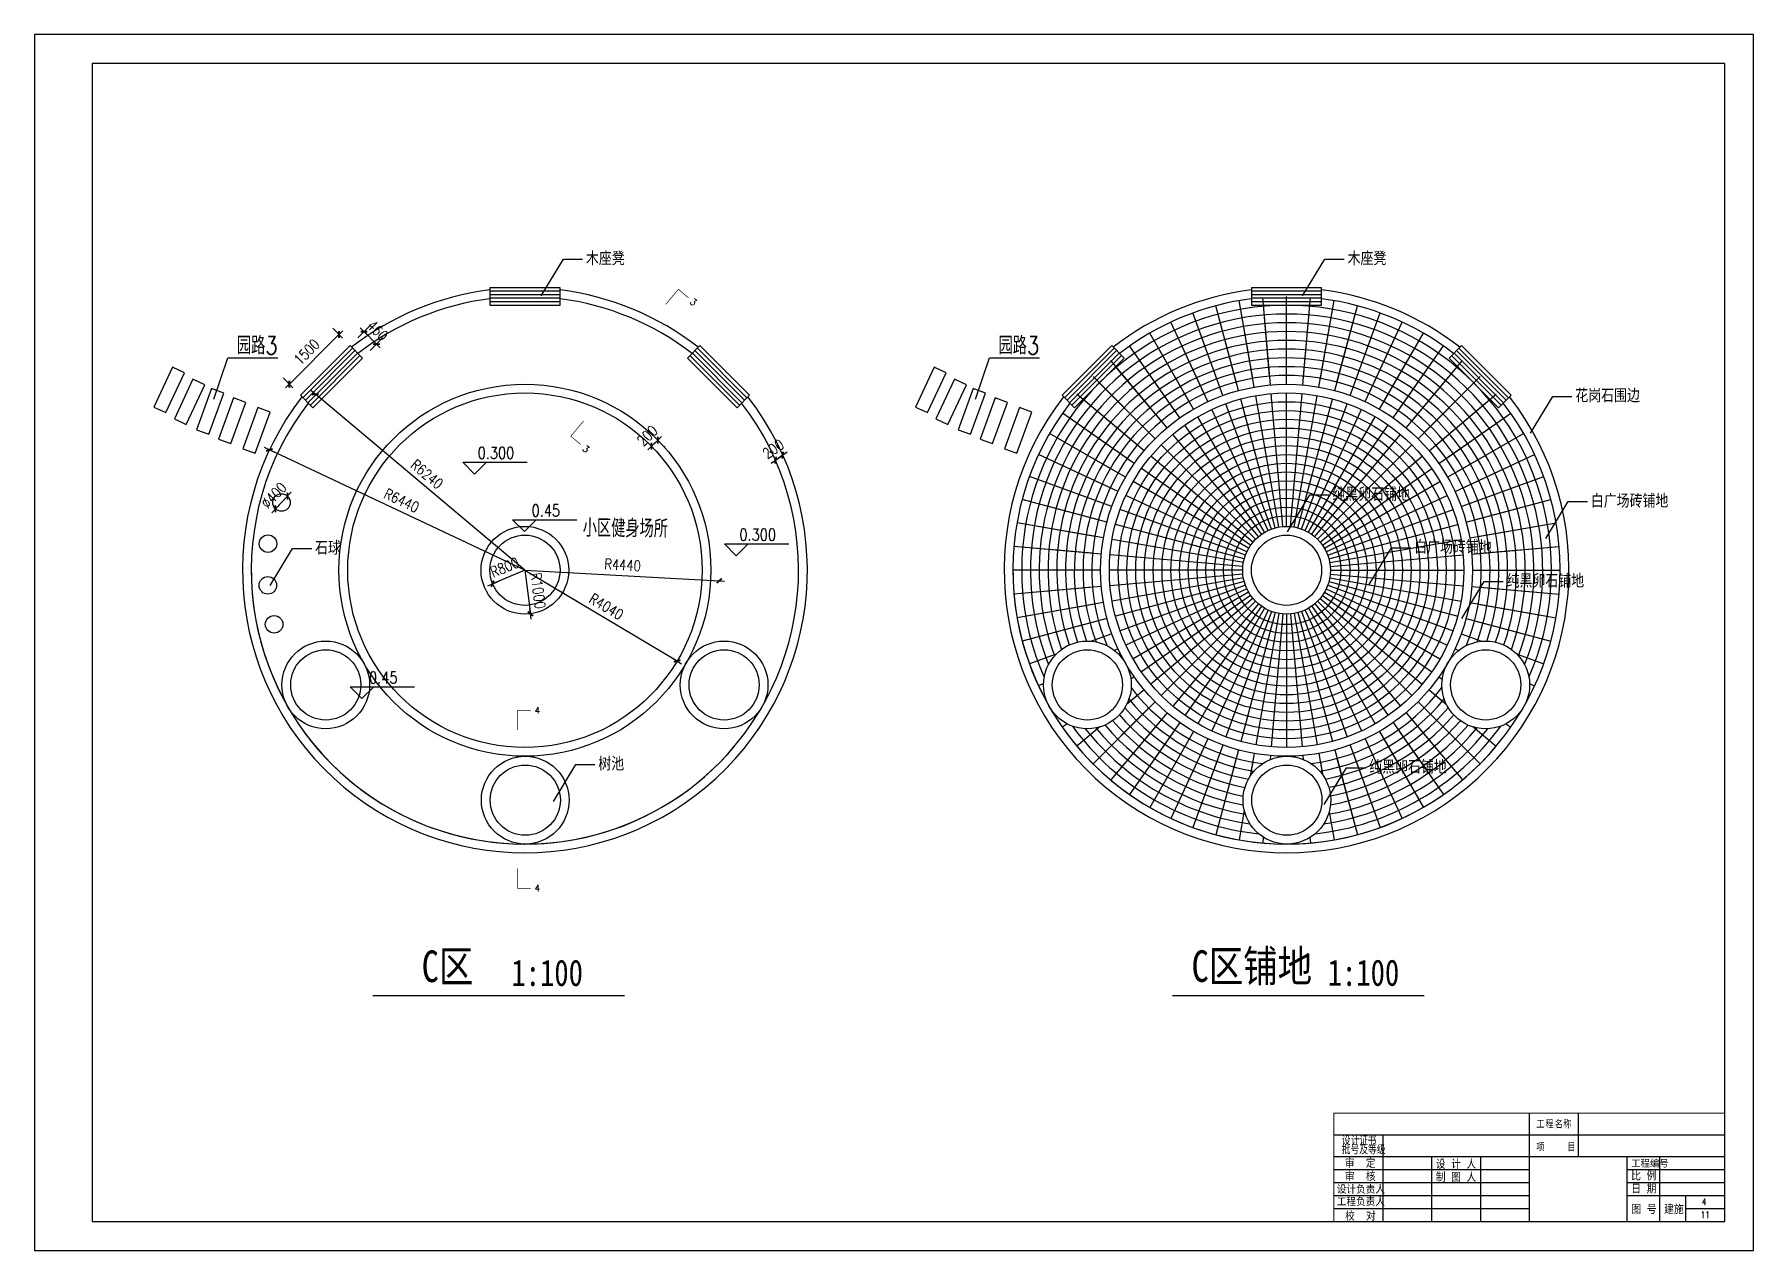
# Model space of a CAD drawing. Extents: x 1035948 to 1665131, y -158296 to 142149.
# Drawn here: x 1119785 to 1158989, y -30294 to -2574 of the extents above; entities that cross this region are included whole.
import ezdxf
from ezdxf.enums import TextEntityAlignment as Align

# ---------------------------------------------------------------- set-up
doc = ezdxf.new("R2010")
doc.units = 0
doc.header["$LTSCALE"] = 200
doc.header["$MEASUREMENT"] = 0
doc.layers.get('0').update_dxf_attribs({"linetype": 'CONTINUOUS'})
doc.layers.get('DEFPOINTS').update_dxf_attribs({"linetype": 'CONTINUOUS'})
for name, color, linetype in [('ELEV', 7, 'CONTINUOUS'), ('LAYER5', 5, 'CONTINUOUS'), ('PUB_DIM', 3, 'CONTINUOUS'), ('PUB_TEXT', 7, 'CONTINUOUS'), ('WLL1', 7, 'CONTINUOUS')]:
    doc.layers.add(name, color=color, linetype=linetype)
doc.styles.add('_HZTXT', font='txt.shx', dxfattribs={"width": 0.8, "bigfont": 'hztxt.shx'})
doc.styles.add('COMP', font='complex', dxfattribs={"bigfont": 'hztxt'})
doc.styles.add('DIM_FONT', font='SIMPLEX.shx', dxfattribs={"width": 0.8})
doc.styles.add('HZ', font='simplex.shx', dxfattribs={"bigfont": 'hztxt.shx'})
doc.styles.add('仿宋', font='simfang0.ttf')
doc.dimstyles.new('DIMN80', dxfattribs={"dimscale": 0.8, "dimtxt": 300, "dimasz": 1, "dimexe": 250, "dimexo": 300, "dimgap": 150, "dimtad": 1, "dimdec": 0, "dimzin": 0, "dimdsep": 46, "dimtxsty": 'DIM_FONT', "dimblk": '_DIMX', "dimcen": 0.09, "dimclrt": 7, "dimadec": 0, "dimazin": 0, "dimtfac": 1, "dimtdec": 0, "dimtix": 1, "dimtmove": 2, "dimatfit": 3, "dimldrblk": '_DIMX', "dimfxl": 0, "dimtolj": 1, "dimtzin": 0, "dimarcsym": 0})
doc.dimstyles.new('GJ30', dxfattribs={"dimscale": 30, "dimtxt": 3, "dimasz": 1, "dimexe": 2.5, "dimexo": 5, "dimgap": 1, "dimtad": 1, "dimdec": 0, "dimdsep": 46, "dimtxsty": 'DIM_FONT', "dimblk": '_DIMX', "dimblk1": 'ARCHTICK', "dimblk2": 'ARCHTICK', "dimsah": 1, "dimcen": 3, "dimdle": 2, "dimclrt": 7, "dimadec": 0, "dimazin": 0, "dimtfac": 1, "dimtdec": 0, "dimtix": 1, "dimtmove": 2, "dimatfit": 3, "dimldrblk": 'ARCHTICK', "dimfxl": 0, "dimtolj": 1, "dimtzin": 0, "dimarcsym": 0})

msp = doc.modelspace()

# ---------------------------------------------------------------- texts
at = {"width": 0.8}
for s, height, style, p in [('工', 169.32966, '_HZTXT', (1154035.5247, -27506.44461)), ('程', 169.32966, '_HZTXT', (1154242.75373, -27506.44461)), ('名', 169.32966, '_HZTXT', (1154454.76838, -27506.44461)), ('称', 169.32966, '_HZTXT', (1154647.64462, -27506.44461)), ('设', 185.45629, '_HZTXT', (1149595.23911, -27887.25206)), ('计', 185.45629, '_HZTXT', (1149805.8963, -27887.25206)), ('证', 185.45629, '_HZTXT', (1149995.7893, -27887.25206)), ('书', 185.45629, '_HZTXT', (1150185.6823, -27887.25206)), ('批号及等级', 185.456295, '_HZTXT', (1149595.23931, -28094.75201)), ('项    目', 169.329657, '_HZTXT', (1154035.5247, -28027.59458)), ('4', 148.5, 'HZ', (1157809.12921, -29257.93093)), ('11', 148.5, 'HZ', (1157784.70046, -29554.93093))]:
    msp.add_text(s, height=height, dxfattribs=dict(at, style=style)).set_placement(p)
at = {"style": 'HZ'}
for s, height, p in [('审  定', 185.456295, (1149667.91331, -28406.00203)), ('设 计 人', 185.456295, (1151741.09156, -28427.45741)), ('工程编号', 158.4, (1156196.70382, -28398.47974)), ('审  核', 185.456295, (1149669.0287, -28708.44822)), ('制 图 人', 185.456295, (1151741.09156, -28724.45741)), ('比 例', 185.456295, (1156196.70382, -28693.52202)), ('设计负责人', 169.329657, (1149482.61104, -28993.45885)), ('日 期', 185.456295, (1156196.70382, -28990.52202)), ('工程负责人', 169.329657, (1149482.61104, -29275.67494)), ('图 号', 185.456295, (1156204.62763, -29456.26712)), ('建施', 185.456295, (1156947.60225, -29456.26712)), ('校  对', 185.456295, (1149673.08648, -29610.06509))]:
    msp.add_text(s, height=height, dxfattribs=at).set_placement(p)
at = {"layer": 'PUB_DIM', "style": 'DIM_FONT', "width": 0.8}
for s, p in [('0.300', (1130310.15438, -12114.13459)), ('0.45', (1131447.40001, -13424.48181)), ('0.300', (1136278.95078, -13976.7372)), ('0.45', (1127741.27643, -17234.19937))]:
    msp.add_text(s, height=270, dxfattribs=at).set_placement(p, align=Align.MIDDLE)
at = {"layer": 'PUB_DIM', "style": 'COMP'}
for p in [(1134814.78423, -8673.49148), (1132362.17936, -12021.22673)]:
    msp.add_attdef('3', text='', height=150, rotation=320, dxfattribs=at).set_placement(p, align=Align.MIDDLE)
for p in [(1131254.60832, -17979.61478), (1131254.60832, -22034.62769)]:
    msp.add_attdef('4', text='', height=150, dxfattribs=at).set_placement(p, align=Align.MIDDLE)
at = {"layer": 'PUB_TEXT', "color": 3, "style": '仿宋', "width": 0.8}
for s, p in [('木座凳', (1132362.56981, -7805.62744)), ('木座凳', (1149730.4375, -7805.62744)), ('花岗石围边', (1154923.58599, -10932.64102)), ('纯黑卵石铺地', (1149382.4787, -13180.2457)), ('白广场砖铺地', (1155276.26317, -13331.84678)), ('石球', (1126184.75217, -14402.98477)), ('白广场砖铺地', (1151247.98476, -14382.51782)), ('纯黑卵石铺地', (1153356.96601, -15155.35998)), ('树池', (1132644.57915, -19324.9369)), ('纯黑卵石铺地', (1150223.37073, -19396.24441))]:
    msp.add_text(s, height=270, dxfattribs=at).set_placement(p)
at = {"layer": 'PUB_TEXT', "width": 0.8}
for s, height, style, p in [('园路3', 405, '_HZTXT', (1124403.41335, -9868.03738, -22546.75648)), ('园路3', 405, '_HZTXT', (1141771.28104, -9868.03738, -22546.75648)), ('C区', 720, '仿宋', (1128615.64691, -24173.32937)), ('C区铺地', 720, '仿宋', (1146172.20399, -24169.76836)), ('1:100', 600, '仿宋', (1130661.52529, -24262.71418)), ('1:100', 600, '仿宋', (1149275.66123, -24259.15587))]:
    msp.add_text(s, height=height, dxfattribs=dict(at, style=style)).set_placement(p)
at = {"layer": 'PUB_TEXT', "style": '_HZTXT', "width": 0.8}
msp.add_text('小区健身场所', height=405, rotation=359.3883509, dxfattribs=at).set_placement((1132287.14034, -14022.50737, -22546.75648))

# ---------------------------------------------------------------- blocks, each defined once
blk = doc.blocks.new('_DIMX')
blk.add_line((-150, 0), (150, 0))
at = {"const_width": 50}
blk.add_lwpolyline([(-70, -70), (70, 70)], dxfattribs=at)
blk = doc.blocks.new('*D248')
at = {"color": 0, "linetype": 'ByBlock'}
for p, q in [((1294710, 27054), (1294710, 27053)), ((1294711, 27055), (1294985, 27346)), ((1294985, 27347), (1294986, 27347))]:
    blk.add_line(p, q, dxfattribs=at)
at = {"layer": 'DEFPOINTS', "color": 0, "linetype": 'ByBlock'}
for p in [(1294711, 27055), (1294985, 27346)]:
    blk.add_point(p, dxfattribs=at)
at = {"color": 0, "linetype": 'ByBlock', "xscale": 0.8, "yscale": 0.8, "zscale": 0.8}
for p, rotation in [((1294985, 27346), 226.7378647806771), ((1294711, 27055), 46.7378647806771)]:
    blk.add_blockref('_DIMX', p, dxfattribs=dict(at, rotation=rotation))
at = {"color": 7, "linetype": 'ByBlock', "insert": (1294673, 27365), "char_height": 240, "attachment_point": 5, "rotation": 46.7379, "style": 'DIM_FONT'}
blk.add_mtext('\\A1;∅400', dxfattribs=at)
blk = doc.blocks.new('*D247')
at = {"color": 0, "linetype": 'ByBlock'}
for p, q in [((1300369, 25342), (1300495, 24350)), ((1300495, 24350), (1300495, 24349))]:
    blk.add_line(p, q, dxfattribs=at)
at = {"layer": 'DEFPOINTS', "color": 0, "linetype": 'ByBlock'}
for p in [(1300369, 25342), (1300495, 24350)]:
    blk.add_point(p, dxfattribs=at)
at = {"color": 0, "linetype": 'ByBlock', "xscale": 0.8, "yscale": 0.8, "zscale": 0.8, "rotation": 97.24549273529738}
blk.add_blockref('_DIMX', (1300495, 24350), dxfattribs=at)
at = {"color": 7, "linetype": 'ByBlock', "insert": (1300670, 24877), "char_height": 240, "attachment_point": 5, "rotation": 277.2455, "style": 'DIM_FONT'}
blk.add_mtext('\\A1;R1000', dxfattribs=at)
blk = doc.blocks.new('*D246')
at = {"color": 0, "linetype": 'ByBlock'}
for p, q in [((1300369, 25342), (1299630, 25036)), ((1299629, 25036), (1299628, 25035))]:
    blk.add_line(p, q, dxfattribs=at)
at = {"layer": 'DEFPOINTS', "color": 0, "linetype": 'ByBlock'}
for p in [(1300369, 25342), (1299630, 25036)]:
    blk.add_point(p, dxfattribs=at)
at = {"color": 0, "linetype": 'ByBlock', "xscale": 0.8, "yscale": 0.8, "zscale": 0.8, "rotation": 22.50887466713739}
blk.add_blockref('_DIMX', (1299630, 25036), dxfattribs=at)
at = {"color": 7, "linetype": 'ByBlock', "insert": (1299907, 25411), "char_height": 240, "attachment_point": 5, "rotation": 22.5089, "style": 'DIM_FONT'}
blk.add_mtext('\\A1;R800', dxfattribs=at)
blk = doc.blocks.new('*D245')
at = {"color": 0, "linetype": 'ByBlock'}
blk.add_line((1299164, 24140), (1302634, 22072), dxfattribs=at)
at = {"layer": 'DEFPOINTS', "color": 0, "linetype": 'ByBlock'}
for p in [(1299164, 24140), (1302634, 22071)]:
    blk.add_point(p, dxfattribs=at)
at = {"color": 0, "linetype": 'ByBlock', "xscale": 0.8, "yscale": 0.8, "zscale": 0.8, "rotation": 329.2015037635322}
blk.add_blockref('_DIMX', (1302634, 22071), dxfattribs=at)
at = {"color": 7, "linetype": 'ByBlock', "insert": (1301022, 23312), "char_height": 240, "attachment_point": 5, "rotation": 329.2015, "style": 'DIM_FONT'}
blk.add_mtext('\\A1;R4040', dxfattribs=at)
blk = doc.blocks.new('*D244')
at = {"color": 0, "linetype": 'ByBlock'}
blk.add_line((1299164, 24140), (1303597, 23901), dxfattribs=at)
at = {"layer": 'DEFPOINTS', "color": 0, "linetype": 'ByBlock'}
for p in [(1299164, 24140), (1303598, 23901)]:
    blk.add_point(p, dxfattribs=at)
at = {"color": 0, "linetype": 'ByBlock', "xscale": 0.8, "yscale": 0.8, "zscale": 0.8, "rotation": 356.9220766153463}
blk.add_blockref('_DIMX', (1303598, 23901), dxfattribs=at)
at = {"color": 7, "linetype": 'ByBlock', "insert": (1301393, 24260), "char_height": 240, "attachment_point": 5, "rotation": 356.9221, "style": 'DIM_FONT'}
blk.add_mtext('\\A1;R4440', dxfattribs=at)
blk = doc.blocks.new('*D243')
at = {"color": 0, "linetype": 'ByBlock'}
for p, q in [((1302052, 26965), (1302195, 27105)), ((1302195, 27106), (1302196, 27106)), ((1302051, 26965), (1302051, 26964)), ((1302220, 26794), (1302192, 26822)), ((1302363, 26934), (1302335, 26962))]:
    blk.add_line(p, q, dxfattribs=at)
at = {"layer": 'DEFPOINTS', "color": 0, "linetype": 'ByBlock'}
for p in [(1302195, 27105), (1302195, 27105), (1302052, 26965)]:
    blk.add_point(p, dxfattribs=at)
at = {"color": 0, "linetype": 'ByBlock', "xscale": 0.8, "yscale": 0.8, "zscale": 0.8}
for p, rotation in [((1302052, 26965), 44.37815206013369), ((1302195, 27105), 224.3781520601337)]:
    blk.add_blockref('_DIMX', p, dxfattribs=dict(at, rotation=rotation))
at = {"color": 7, "linetype": 'ByBlock', "insert": (1301955, 27207), "char_height": 240, "attachment_point": 5, "rotation": 44.3782, "style": 'DIM_FONT'}
blk.add_mtext('\\A1;200', dxfattribs=at)
blk = doc.blocks.new('*D241')
at = {"color": 0, "linetype": 'ByBlock'}
for p, q in [((1293900, 29664), (1295030, 30795)), ((1295113, 30712), (1294889, 30937)), ((1293982, 29581), (1293758, 29805))]:
    blk.add_line(p, q, dxfattribs=at)
at = {"layer": 'DEFPOINTS', "color": 0, "linetype": 'ByBlock'}
for p in [(1295031, 30795), (1295283, 30543), (1294152, 29411)]:
    blk.add_point(p, dxfattribs=at)
at = {"color": 0, "linetype": 'ByBlock', "xscale": 0.8, "yscale": 0.8, "zscale": 0.8}
for p, rotation in [((1295031, 30795), 44.99999999998231), ((1293899, 29664), 224.9999999999824)]:
    blk.add_blockref('_DIMX', p, dxfattribs=dict(at, rotation=rotation))
at = {"color": 7, "linetype": 'ByBlock', "insert": (1294295, 30399), "char_height": 240, "attachment_point": 5, "rotation": 45, "style": 'DIM_FONT'}
blk.add_mtext('\\A1;1500', dxfattribs=at)
blk = doc.blocks.new('*D242')
at = {"color": 0, "linetype": 'ByBlock'}
for p, q in [((1295459, 30718), (1295743, 31002)), ((1295601, 30862), (1295601, 30862)), ((1295602, 30861), (1295885, 30578)), ((1295742, 30435), (1296026, 30720)), ((1295885, 30578), (1295886, 30577))]:
    blk.add_line(p, q, dxfattribs=at)
at = {"layer": 'DEFPOINTS', "color": 0, "linetype": 'ByBlock'}
for p in [(1295289, 30548), (1295572, 30266), (1295885, 30578)]:
    blk.add_point(p, dxfattribs=at)
at = {"color": 0, "linetype": 'ByBlock', "xscale": 0.8, "yscale": 0.8, "zscale": 0.8}
for p, rotation in [((1295602, 30861), 314.9999999999882), ((1295885, 30578), 134.9999999999882)]:
    blk.add_blockref('_DIMX', p, dxfattribs=dict(at, rotation=rotation))
at = {"color": 7, "linetype": 'ByBlock', "insert": (1295913, 30889), "char_height": 240, "attachment_point": 5, "rotation": 315, "style": 'DIM_FONT'}
blk.add_mtext('\\A1;460', dxfattribs=at)
blk = doc.blocks.new('*D59')
at = {"color": 0, "linetype": 'ByBlock'}
blk.add_line((1095184, 15485), (1089358, 18228), dxfattribs=at)
at = {"layer": 'DEFPOINTS', "color": 0, "linetype": 'ByBlock'}
for p in [(1089357, 18228), (1095184, 15485)]:
    blk.add_point(p, dxfattribs=at)
at = {"color": 0, "linetype": 'ByBlock', "xscale": 0.8, "yscale": 0.8, "zscale": 0.8, "rotation": 154.7917810637786}
blk.add_blockref('_DIMX', (1089357, 18228), dxfattribs=at)
at = {"color": 7, "linetype": 'ByBlock', "insert": (1092373, 17074), "char_height": 240, "attachment_point": 5, "rotation": 334.7918, "style": 'DIM_FONT'}
blk.add_mtext('\\A1;R6440', dxfattribs=at)
blk = doc.blocks.new('*D58')
at = {"color": 0, "linetype": 'ByBlock'}
blk.add_line((1095184, 15485), (1090406, 19497), dxfattribs=at)
at = {"layer": 'DEFPOINTS', "color": 0, "linetype": 'ByBlock'}
for p in [(1090405, 19498), (1095184, 15485)]:
    blk.add_point(p, dxfattribs=at)
at = {"color": 0, "linetype": 'ByBlock', "xscale": 0.8, "yscale": 0.8, "zscale": 0.8, "rotation": 139.9779968783339}
blk.add_blockref('_DIMX', (1090405, 19498), dxfattribs=at)
at = {"color": 7, "linetype": 'ByBlock', "insert": (1092949, 17675), "char_height": 240, "attachment_point": 5, "rotation": 319.978, "style": 'DIM_FONT'}
blk.add_mtext('\\A1;R6240', dxfattribs=at)
blk = doc.blocks.new('*D60')
at = {"color": 0, "linetype": 'ByBlock'}
for p, q in [((1100175, 19239), (1100198, 19206)), ((1100339, 19353), (1100362, 19320)), ((1100311, 19041), (1100310, 19040)), ((1100312, 19041), (1100476, 19155)), ((1100477, 19156), (1100477, 19156))]:
    blk.add_line(p, q, dxfattribs=at)
at = {"layer": 'DEFPOINTS', "color": 0, "linetype": 'ByBlock'}
for p in [(1100312, 19041), (1100476, 19155), (1100476, 19155)]:
    blk.add_point(p, dxfattribs=at)
at = {"color": 0, "linetype": 'ByBlock', "xscale": 0.8, "yscale": 0.8, "zscale": 0.8}
for p, rotation in [((1100476, 19155), 214.7434706843681), ((1100312, 19041), 34.74347068436807)]:
    blk.add_blockref('_DIMX', p, dxfattribs=dict(at, rotation=rotation))
at = {"color": 7, "linetype": 'ByBlock', "insert": (1100257, 19296), "char_height": 240, "attachment_point": 5, "rotation": 34.7435, "style": 'DIM_FONT'}
blk.add_mtext('\\A1;200', dxfattribs=at)

# ---------------------------------------------------------------- dimensions: what is measured, and where the dimension line sits
at = {"layer": 'PUB_DIM'}
for center, mpoint, picture, middle, set_off in [((1130970.67823, -14787.27031), (1126192.10159, -10774.44022), '*D58', (1128736.03585, -12597.32109), (35786.61033, -30272.41179)), ((1130970.67823, -14787.27031), (1125143.98541, -12044.41582), '*D59', (1128159.91191, -13198.86959), (35786.61033, -30272.41179)), ((1130970.67823, -14787.27031), (1130231.62204, -15093.53153), '*D246', (1130509.27177, -14718.68406), (-169397.8826, -40129.63462)), ((1130970.67823, -14787.27031), (1135404.27324, -15025.67195), '*D244', (1133199.96289, -14666.79587), (-168193.50399, -38926.96198)), ((1130970.67823, -14787.27031), (1134440.93051, -16855.8324), '*D245', (1132828.34566, -15615.19295), (-168193.50399, -38926.96198)), ((1130970.71433, -14787.26105), (1131096.83527, -15779.27592), '*D247', (1131271.85837, -15252.99946), (-169397.8826, -40129.63462))]:
    dim = msp.add_radius_dim(center=center, mpoint=mpoint, dimstyle='DIMN80', dxfattribs=at)
    dim.commit()
    dim.dimension.update_dxf_attribs({"geometry": picture, "text_midpoint": middle, "insert": set_off})
for p1, p2, picture, middle, set_off in [((1133858.2255, -11961.73128), (1134001.17338, -11821.85311), '*D243', (1133761.84564, -11720.25473), (-168193.50399, -38926.96198)), ((1136686.57233, -12276.71194), (1136850.9147, -12162.73132), '*D60', (1136631.96676, -12022.51078), (36375.02223, -31318.04893))]:
    dim = msp.add_aligned_dim(p1=p1, p2=p2, distance=0, dimstyle='DIMN80', dxfattribs=at)
    dim.commit()
    dim.dimension.update_dxf_attribs({"geometry": picture, "text_midpoint": middle, "insert": set_off})
dim = msp.add_diameter_dim_2p(p1=(1125281.38918, -13388.93099), p2=(1125555.52407, -13097.64066), dimstyle='DIMN80', dxfattribs=at)
dim.commit()
dim.dimension.update_dxf_attribs({"geometry": '*D248', "text_midpoint": (1125243.68243, -13078.80488), "insert": (-169429.32392, -40443.59474)})
at = {"layer": 'WLL1'}
for p1, p2, distance, text, picture, middle in [((1125851.22514, -10799.18806), (1126982.59599, -9667.81721), 357.15799, '1500', '*D241', (1125994.6561, -9811.24817)), ((1126988.51966, -9661.89353), (1127271.36238, -9944.73625), 442.05122, '460', '*D242', (1127612.22406, -9321.03185))]:
    dim = msp.add_aligned_dim(p1=p1, p2=p2, distance=distance, text=text, dimstyle='DIMN80', dxfattribs=at)
    dim.commit()
    dim.dimension.update_dxf_attribs({"geometry": picture, "text_midpoint": middle, "insert": (-168300.60494, -40210.38129)})

# ---------------------------------------------------------------- linework, layer by layer
at = {"color": 252}
for p, q in [((1147969.00557, -10563.40479), (1147794.69409, -8571.01539)), ((1148338.54592, -10547.27031), (1148338.54592, -8547.27031)), ((1148708.08627, -10563.40479), (1148882.39775, -8571.01539)), ((1146888.38051, -10802.97359), (1146204.34023, -8923.58835)), ((1146819.97648, -10615.03507), (1146204.34023, -8923.58835)), ((1147241.15317, -10691.7448), (1146723.51508, -8759.89315)), ((1147189.38936, -10498.55964), (1146723.51508, -8759.89315)), ((1147602.27765, -10611.68543), (1147254.98129, -8642.06993)), ((1147567.54801, -10414.72388), (1147254.98129, -8642.06993)), ((1147951.57442, -10364.16585), (1147810.11439, -8747.27031)), ((1148338.54592, -10347.27031), (1148338.54592, -8747.27031)), ((1148725.51742, -10364.16585), (1148866.97745, -8747.27031)), ((1149074.81419, -10611.68543), (1149422.11055, -8642.06993)), ((1149109.54383, -10414.72388), (1149422.11055, -8642.06993)), ((1149435.93867, -10691.7448), (1149953.57676, -8759.89315)), ((1149487.70248, -10498.55964), (1149953.57676, -8759.89315)), ((1149788.71133, -10802.97359), (1150472.75161, -8923.58835)), ((1149857.11536, -10615.03507), (1150472.75161, -8923.58835)), ((1146218.54592, -11115.32259), (1145218.54592, -9383.27179)), ((1146118.54592, -10942.11751), (1145218.54592, -9383.27179)), ((1146546.64449, -10944.52529), (1145701.40797, -9131.90972)), ((1146462.12084, -10763.26373), (1145701.40797, -9131.90972)), ((1150130.44735, -10944.52529), (1150975.68387, -9131.90972)), ((1150214.971, -10763.26373), (1150975.68387, -9131.90972)), ((1150458.54592, -11115.32259), (1151458.54592, -9383.27179)), ((1150558.54592, -10942.11751), (1151458.54592, -9383.27179)), ((1145906.58183, -11314.06564), (1144759.42896, -9675.76155)), ((1145791.86654, -11150.23523), (1144759.42896, -9675.76155)), ((1150770.51001, -11314.06564), (1151917.66288, -9675.76155)), ((1150885.2253, -11150.23523), (1151917.66288, -9675.76155)), ((1145613.12646, -11539.24187), (1144327.55124, -10007.15298)), ((1145484.56893, -11386.03298), (1144441.27848, -10142.68783)), ((1151063.96539, -11539.24187), (1152349.5406, -10007.15298)), ((1151192.52291, -11386.03298), (1152235.81336, -10142.68783)), ((1145340.41317, -11789.13755), (1143926.19961, -10374.92399)), ((1145198.99181, -11647.7162), (1144067.62096, -10516.34535)), ((1151336.67867, -11789.13755), (1152750.89223, -10374.92399)), ((1151478.10003, -11647.7162), (1152609.47088, -10516.34535)), ((1145090.51748, -12061.85084), (1143558.4286, -10776.27562)), ((1144937.30859, -11933.29332), (1143693.96345, -10890.00286)), ((1148079.72688, -13821.34448), (1147292.91698, -10884.92997)), ((1148164.89774, -13802.46255), (1147637.00728, -10808.64698)), ((1148251.39018, -13791.07561), (1147986.43672, -10762.64373)), ((1148338.54592, -13787.27031), (1148338.54592, -10747.27031)), ((1148425.70166, -13791.07561), (1148690.65512, -10762.64373)), ((1148512.1941, -13802.46255), (1149040.08456, -10808.64698)), ((1148597.36497, -13821.34448), (1149384.17486, -10884.92997)), ((1151586.57436, -12061.85084), (1153118.66325, -10776.27562)), ((1151739.78325, -11933.29332), (1152983.1284, -10890.00286)), ((1144865.34125, -12355.30622), (1143227.03716, -11208.15334)), ((1144701.51084, -12240.59093), (1143227.03716, -11208.15334)), ((1147838.54592, -13921.2449), (1146318.54592, -11288.52768)), ((1147915.92766, -13880.96252), (1146631.16814, -11125.78685)), ((1147996.52578, -13847.57769), (1146956.78454, -10990.91212)), ((1148680.56606, -13847.57769), (1149720.3073, -10990.91212)), ((1148761.16418, -13880.96252), (1150045.9237, -11125.78685)), ((1148838.54592, -13921.2449), (1150358.54592, -11288.52768)), ((1151811.75059, -12355.30622), (1153450.05468, -11208.15334)), ((1151975.581, -12240.59093), (1153450.05468, -11208.15334)), ((1144666.59821, -12667.27031), (1142934.5474, -11667.27031)), ((1144493.39313, -12567.27031), (1142934.5474, -11667.27031)), ((1147695.75831, -14021.22586), (1145741.68398, -11692.45076)), ((1147764.96948, -13968.11826), (1146021.29712, -11477.89605)), ((1148912.12236, -13968.11826), (1150655.79472, -11477.89605)), ((1148981.33353, -14021.22586), (1150935.40786, -11692.45076)), ((1152010.49363, -12667.27031), (1153742.54444, -11667.27031)), ((1152183.69871, -12567.27031), (1153742.54444, -11667.27031)), ((1144495.8009, -12995.36888), (1142683.18533, -12150.13235)), ((1144314.53935, -12910.84522), (1142683.18533, -12150.13235)), ((1147631.43914, -14080.16353), (1145481.83452, -11930.55891)), ((1149045.6527, -14080.16353), (1151195.25732, -11930.55891)), ((1152181.29094, -12995.36888), (1153993.90651, -12150.13235)), ((1152362.55249, -12910.84522), (1153993.90651, -12150.13235)), ((1147519.39388, -14213.69387), (1145029.17166, -12470.0215)), ((1147572.50148, -14144.4827), (1145243.72637, -12190.40836)), ((1149104.59036, -14144.4827), (1151433.36547, -12190.40836)), ((1149157.69796, -14213.69387), (1151647.92018, -12470.0215)), ((1144354.24921, -13337.1049), (1142474.86397, -12653.06461)), ((1144166.31068, -13268.70087), (1142474.86397, -12653.06461)), ((1147472.52052, -14287.27031), (1144839.80329, -12767.27031)), ((1149204.57132, -14287.27031), (1151837.28855, -12767.27031)), ((1152322.84263, -13337.1049), (1154202.22787, -12653.06461)), ((1152510.78116, -13268.70087), (1154202.22787, -12653.06461)), ((1144243.02042, -13689.87756), (1142311.16876, -13172.23946)), ((1144049.83525, -13638.11375), (1142311.16876, -13172.23946)), ((1147432.23813, -14364.65204), (1144677.06246, -13079.89253)), ((1149244.85371, -14364.65204), (1152000.02938, -13079.89253)), ((1152434.07142, -13689.87756), (1154365.92308, -13172.23946)), ((1152627.25659, -13638.11375), (1154365.92308, -13172.23946)), ((1144162.96105, -14051.00203), (1142193.34554, -13703.70568)), ((1143965.9995, -14016.2724), (1142193.34554, -13703.70568)), ((1147398.8533, -14445.25016), (1144542.18773, -13405.50893)), ((1149278.23854, -14445.25016), (1152134.90411, -13405.50893)), ((1152514.13079, -14051.00203), (1154483.7463, -13703.70568)), ((1152711.09234, -14016.2724), (1154483.7463, -13703.70568)), ((1147353.73817, -14613.62213), (1144359.9226, -14085.73167)), ((1147372.62009, -14528.45126), (1144436.20558, -13741.64136)), ((1149304.47175, -14528.45126), (1152240.88626, -13741.64136)), ((1149323.35367, -14613.62213), (1152317.16924, -14085.73167)), ((1144114.6804, -14417.72996), (1142122.291, -14243.41847)), ((1143915.44146, -14400.29881), (1142122.291, -14243.41847)), ((1147342.35122, -14700.11456), (1144313.91934, -14435.16111)), ((1149334.74062, -14700.11456), (1152363.1725, -14435.16111)), ((1152562.41144, -14417.72996), (1154554.80084, -14243.41847)), ((1152761.65038, -14400.29881), (1154554.80084, -14243.41847)), ((1144098.54592, -14787.27031), (1142098.54592, -14787.27031)), ((1143898.54592, -14787.27031), (1142098.54592, -14787.27031)), ((1147338.54592, -14787.27031), (1144298.54592, -14787.27031)), ((1147342.35122, -14874.42605), (1144313.91934, -15139.37951)), ((1149334.74062, -14874.42605), (1152363.1725, -15139.37951)), ((1149338.54592, -14787.27031), (1152378.54592, -14787.27031)), ((1152578.54592, -14787.27031), (1154578.54592, -14787.27031)), ((1152778.54592, -14787.27031), (1154578.54592, -14787.27031)), ((1144114.6804, -15156.81066), (1142122.291, -15331.12214)), ((1143915.44146, -15174.2418), (1142122.291, -15331.12214)), ((1147353.73817, -14960.91848), (1144359.9226, -15488.80894)), ((1147372.62009, -15046.08935), (1144436.20558, -15832.89925)), ((1147398.8533, -15129.29045), (1144542.18773, -16169.03169)), ((1147432.23813, -15209.88857), (1144677.06246, -16494.64808)), ((1147472.52052, -15287.27031), (1144839.80329, -16807.27031)), ((1149204.57132, -15287.27031), (1151837.28855, -16807.27031)), ((1149244.85371, -15209.88857), (1152000.02938, -16494.64808)), ((1149278.23854, -15129.29045), (1152134.90411, -16169.03169)), ((1149304.47175, -15046.08935), (1152240.88626, -15832.89925)), ((1149323.35367, -14960.91848), (1152317.16924, -15488.80894)), ((1152562.41144, -15156.81066), (1154554.80084, -15331.12214)), ((1152761.65038, -15174.2418), (1154554.80084, -15331.12214)), ((1144162.96105, -15523.53858), (1142193.34554, -15870.83494)), ((1143965.9995, -15558.26822), (1142193.34554, -15870.83494)), ((1147519.39388, -15360.84674), (1145029.17166, -17104.51911)), ((1147572.50148, -15430.05792), (1145243.72637, -17384.13225)), ((1147631.43914, -15494.37709), (1145481.83452, -17643.9817)), ((1147695.75831, -15553.31475), (1145741.68398, -17882.08986)), ((1147764.96948, -15606.42235), (1146021.29712, -18096.64457)), ((1147838.54592, -15653.29571), (1146318.54592, -18286.01294)), ((1148838.54592, -15653.29571), (1150358.54592, -18286.01294)), ((1148912.12236, -15606.42235), (1150655.79472, -18096.64457)), ((1148981.33353, -15553.31475), (1150935.40786, -17882.08986)), ((1149045.6527, -15494.37709), (1151195.25732, -17643.9817)), ((1149104.59036, -15430.05792), (1151433.36547, -17384.13225)), ((1149157.69796, -15360.84674), (1151647.92018, -17104.51911)), ((1152514.13079, -15523.53858), (1154483.7463, -15870.83494)), ((1152711.09234, -15558.26822), (1154483.7463, -15870.83494)), ((1144243.02042, -15884.66306), (1142311.16876, -16402.30115)), ((1144049.83525, -15936.42687), (1142311.16876, -16402.30115)), ((1147915.92766, -15693.57809), (1146631.16814, -18448.75377)), ((1147996.52578, -15726.96293), (1146956.78454, -18583.62849)), ((1148079.72688, -15753.19613), (1147292.91698, -18689.61064)), ((1148164.89774, -15772.07806), (1147637.00728, -18765.89363)), ((1148251.39018, -15783.465), (1147986.43672, -18811.89689)), ((1148338.54592, -15787.27031), (1148338.54592, -18827.27031)), ((1148425.70166, -15783.465), (1148690.65512, -18811.89689)), ((1148512.1941, -15772.07806), (1149040.08456, -18765.89363)), ((1148597.36497, -15753.19613), (1149384.17486, -18689.61064)), ((1148680.56606, -15726.96293), (1149720.3073, -18583.62849)), ((1148761.16418, -15693.57809), (1150045.9237, -18448.75377)), ((1152434.07142, -15884.66306), (1154365.92308, -16402.30115)), ((1152627.25659, -15936.42687), (1154365.92308, -16402.30115)), ((1144354.24921, -16237.43571), (1143892.90442, -16405.35149)), ((1144166.31068, -16305.83974), (1143892.90442, -16405.35149)), ((1152322.84263, -16237.43571), (1152784.18742, -16405.35149)), ((1152510.78116, -16305.83974), (1152784.18742, -16405.35149)), ((1143083.41327, -16699.98217), (1142474.86397, -16921.476)), ((1143083.41327, -16699.98217), (1142474.86397, -16921.476)), ((1144495.8009, -16579.17174), (1144416.72692, -16616.04454)), ((1152181.29094, -16579.17174), (1152260.36492, -16616.04454)), ((1153593.67857, -16699.98217), (1154202.22787, -16921.476)), ((1153593.67857, -16699.98217), (1154202.22787, -16921.476)), ((1144865.34125, -17219.2344), (1144788.62982, -17272.94832)), ((1151811.75059, -17219.2344), (1151888.46202, -17272.94832)), ((1142797.26248, -17371.21321), (1142683.18533, -17424.40826)), ((1142797.26248, -17371.21321), (1142683.18533, -17424.40826)), ((1145090.51748, -17512.68977), (1144691.44979, -17847.54733)), ((1144937.30859, -17641.24729), (1144691.44979, -17847.54733)), ((1151586.57436, -17512.68977), (1151985.64205, -17847.54733)), ((1151739.78325, -17641.24729), (1151985.64205, -17847.54733)), ((1153879.82936, -17371.21321), (1153993.90651, -17424.40826)), ((1153879.82936, -17371.21321), (1153993.90651, -17424.40826)), ((1142934.59665, -17907.24187), (1142934.5474, -17907.27031)), ((1142934.59665, -17907.24187), (1142934.5474, -17907.27031)), ((1145340.41317, -17785.40306), (1143926.19961, -19199.61662)), ((1145198.99181, -17926.82441), (1143926.19961, -19199.61662)), ((1151336.67867, -17785.40306), (1152750.89223, -19199.61662)), ((1151478.10003, -17926.82441), (1152750.89223, -19199.61662)), ((1153742.49519, -17907.24187), (1153742.54444, -17907.27031)), ((1153742.49519, -17907.24187), (1153742.54444, -17907.27031)), ((1143337.5392, -18289.01291), (1143227.03716, -18366.38727)), ((1143337.5392, -18289.01291), (1143227.03716, -18366.38727)), ((1144081.51102, -18359.34672), (1143558.4286, -18798.26499)), ((1144081.51102, -18359.34672), (1143558.4286, -18798.26499)), ((1145613.12646, -18035.29875), (1144327.55124, -19567.38763)), ((1145484.56893, -18188.50763), (1144327.55124, -19567.38763)), ((1145906.58183, -18260.47497), (1144759.42896, -19898.77906)), ((1145791.86654, -18424.30538), (1144759.42896, -19898.77906)), ((1150770.51001, -18260.47497), (1151917.66288, -19898.77906)), ((1150885.2253, -18424.30538), (1151917.66288, -19898.77906)), ((1151063.96539, -18035.29875), (1152349.5406, -19567.38763)), ((1151192.52291, -18188.50763), (1152349.5406, -19567.38763)), ((1152595.58082, -18359.34672), (1153118.66325, -18798.26499)), ((1152595.58082, -18359.34672), (1153118.66325, -18798.26499)), ((1153339.55264, -18289.01291), (1153450.05468, -18366.38727)), ((1153339.55264, -18289.01291), (1153450.05468, -18366.38727)), ((1146218.54592, -18459.21802), (1145218.54592, -20191.26883)), ((1146546.64449, -18630.01532), (1145701.40797, -20442.6309)), ((1146462.12084, -18811.27688), (1145701.40797, -20442.6309)), ((1146888.38051, -18771.56702), (1146204.34023, -20650.95226)), ((1149788.71133, -18771.56702), (1150472.75161, -20650.95226)), ((1150130.44735, -18630.01532), (1150975.68387, -20442.6309)), ((1150214.971, -18811.27688), (1150975.68387, -20442.6309)), ((1150458.54592, -18459.21802), (1151458.54592, -20191.26883)), ((1150558.54592, -18632.4231), (1151458.54592, -20191.26883)), ((1146819.97648, -18959.50554), (1146204.34023, -20650.95226)), ((1147241.15317, -18882.79581), (1146723.51508, -20814.64746)), ((1147189.38936, -19075.98098), (1146723.51508, -20814.64746)), ((1147602.27765, -18962.85518), (1147511.81634, -19475.88672)), ((1147567.54801, -19159.81673), (1147511.81634, -19475.88672)), ((1147969.00557, -19011.13583), (1147960.84367, -19104.42684)), ((1148708.08627, -19011.13583), (1148715.69048, -19098.0523)), ((1149074.81419, -18962.85518), (1149160.06726, -19446.34937)), ((1149109.54383, -19159.81673), (1149160.06726, -19446.34937)), ((1149435.93867, -18882.79581), (1149953.57676, -20814.64746)), ((1149487.70248, -19075.98098), (1149953.57676, -20814.64746)), ((1149857.11536, -18959.50554), (1150472.75161, -20650.95226)), ((1147373.55445, -20260.00888), (1147254.98129, -20932.47069)), ((1147373.55445, -20260.00888), (1147254.98129, -20932.47069)), ((1149309.65518, -20294.70461), (1149422.11055, -20932.47069)), ((1149309.65518, -20294.70461), (1149422.11055, -20932.47069)), ((1147806.45123, -20869.14047), (1147794.69409, -21003.52522)), ((1147806.45123, -20869.14047), (1147794.69409, -21003.52522)), ((1148338.54592, -21027.21344), (1148338.54592, -21027.27031)), ((1148338.54592, -21027.21344), (1148338.54592, -21027.27031)), ((1148871.42744, -20878.13399), (1148882.39775, -21003.52522)), ((1148871.42744, -20878.13399), (1148882.39775, -21003.52522))]:
    msp.add_line(p, q, dxfattribs=at)
for p, q in [((1153873.81274, -27159.05157), (1153873.81274, -29634.05157)), ((1154987.56274, -27159.05157), (1154987.56274, -28149.05157)), ((1149418.81274, -27654.05157), (1158328.81274, -27654.05157)), ((1150532.56274, -27654.05157), (1150532.56274, -29634.05157)), ((1149418.81274, -28149.05157), (1158328.81274, -28149.05157)), ((1151646.31274, -28149.05157), (1151646.31274, -29634.05157)), ((1152760.06274, -28149.05157), (1152760.06274, -29634.05157)), ((1156101.31274, -28149.05157), (1156101.31274, -29634.05157)), ((1156843.81274, -28149.05157), (1156843.81274, -29634.05157)), ((1149418.81274, -28446.05157), (1153873.81274, -28446.05157)), ((1156101.31274, -28446.05157), (1158328.81274, -28446.05157)), ((1149418.81274, -28743.05157), (1153873.81274, -28743.05157)), ((1156101.31274, -28743.05157), (1158328.81274, -28743.05157)), ((1149418.81274, -29040.05157), (1153873.81274, -29040.05157)), ((1149418.81274, -29337.05157), (1153873.81274, -29337.05157)), ((1156101.31274, -29040.05157), (1158328.81274, -29040.05157)), ((1157437.81274, -29040.05157), (1157437.81274, -29634.05157)), ((1157437.81274, -29337.05157), (1158328.81274, -29337.05157))]:
    msp.add_line(p, q)
at = {"color": 151}
msp.add_lwpolyline([(1158988.81274, -30294.05157), (1158988.81274, -2574.05157), (1119784.81274, -2574.05157), (1119784.81274, -30294.05157)], close=True, dxfattribs=at)
at = {"color": 5}
msp.add_lwpolyline([(1158328.81274, -29634.05157), (1158328.81274, -3234.05157), (1121104.81274, -3234.05157), (1121104.81274, -29634.05157)], close=True, dxfattribs=at)
at = {"const_width": 24.75}
msp.add_lwpolyline([(1149418.81274, -29634.05157), (1149418.81274, -27159.05157), (1158328.81274, -27159.05157)], dxfattribs=at)
at = {"color": 252}
for radius in [3840, 3640, 3440, 3240, 3040, 2840, 2640, 2440, 2240, 2040, 1840, 1640, 1440, 1240]:
    msp.add_circle((1148338.54592, -14787.27031), radius, dxfattribs=at)
for radius, start, end in [(6040, 336.195740239, 203.804259761), (5840, 338.375449712, 201.624550288), (5640, 339.753402295, 200.246597705), (5440, 340.611849546, 199.388150454), (5240, 341.033450923, 198.966549077), (5040, 341.023037199, 198.976962801), (4840, 340.52438841, 199.47561159), (4640, 339.388730092, 200.611269908), (4440, 337.21460458, 202.78539542), (4440, 217.049691239, 262.950308761), (4440, 277.21460458, 322.950308761), (4840, 220.359475069, 259.640524931), (4640, 219.223816751, 260.776183249), (4640, 279.388730092, 320.776183249), (4840, 280.52438841, 319.640524931), (6040, 216.030826898, 263.969173102), (5840, 218.210536372, 261.789463628), (5640, 219.588488954, 260.411511046), (5440, 220.446936205, 259.553063795), (5240, 220.868537582, 259.131462418), (5040, 220.858123858, 259.141876142), (6040, 276.195740239, 323.969173102), (5840, 278.375449712, 321.789463628), (5640, 279.753402295, 320.411511046), (5040, 281.023037199, 319.141876142), (5440, 280.611849546, 319.553063795), (5240, 281.033450923, 319.131462418)]:
    msp.add_arc((1148338.54592, -14787.27031), radius, start, end, dxfattribs=at)
at = {"layer": 'DEFPOINTS', "color": 0, "linetype": 'ByBlock'}
for p in [(1130970.67823, -14787.27031, -22546.75648), (1130970.67823, -14787.27031)]:
    msp.add_point(p, dxfattribs=at)
at = {"layer": 'LAYER5', "linetype": 'Continuous'}
for p, q in [((1127505.08432, -24482.33978), (1133243.87715, -24482.33978)), ((1145734.28871, -24478.78147), (1151473.08154, -24478.78147))]:
    msp.add_line(p, q, dxfattribs=at)
at = {"layer": 'PUB_DIM'}
for p, q in [((1129552.15738, -12324.14026), (1130092.15738, -12324.14026)), ((1129822.15738, -12594.14026), (1129552.15738, -12324.14026)), ((1130092.15738, -12324.14026), (1129822.15738, -12594.14026)), ((1129822.15738, -12324.14026), (1131020.4431, -12324.14026)), ((1130959.40302, -13904.48747), (1130689.40302, -13634.48747)), ((1130689.40302, -13634.48747), (1131229.40302, -13634.48747)), ((1130959.40302, -13634.48747), (1132157.68873, -13634.48747)), ((1131229.40302, -13634.48747), (1130959.40302, -13904.48747)), ((1135790.95379, -14456.74287), (1135520.95379, -14186.74287)), ((1135520.95379, -14186.74287), (1136060.95379, -14186.74287)), ((1135790.95379, -14186.74287), (1136989.2395, -14186.74287)), ((1136060.95379, -14186.74287), (1135790.95379, -14456.74287)), ((1126983.27944, -17444.20504), (1127523.27944, -17444.20504)), ((1127253.27944, -17714.20504), (1126983.27944, -17444.20504)), ((1127523.27944, -17444.20504), (1127253.27944, -17714.20504)), ((1127253.27944, -17444.20504), (1128451.56515, -17444.20504))]:
    msp.add_line(p, q, dxfattribs=at)
at = {"layer": 'PUB_DIM', "const_width": 15}
for points in [[(1134699.87757, -8577.07334), (1134470.06423, -8384.23706), (1134180.80981, -8728.95706)], [(1132247.27269, -11924.80859), (1132017.45936, -11731.9723), (1132306.71378, -11387.2523)], [(1131104.60832, -17979.61478), (1130804.60832, -17979.61478), (1130804.60832, -18429.61478)], [(1131104.60832, -22034.62769), (1130804.60832, -22034.62769), (1130804.60832, -21584.62769)]]:
    msp.add_lwpolyline(points, dxfattribs=at)
at = {"layer": 'PUB_TEXT'}
for p, q in [((1123876.18017, -10885.81606, -22546.75648), (1124198.66269, -9946.46836, -22546.75648)), ((1124198.66269, -9946.46836, -22546.75648), (1125335.18758, -9946.46836, -22546.75648)), ((1141244.04786, -10885.81606, -22546.75648), (1141566.53037, -9946.46836, -22546.75648)), ((1141566.53037, -9946.46836, -22546.75648), (1142703.05527, -9946.46836, -22546.75648))]:
    msp.add_line(p, q, dxfattribs=at)
at = {"layer": 'WLL1'}
for p, q in [((1131770.67823, -8427.27031), (1130170.67823, -8427.27031)), ((1131770.67823, -8507.27031), (1130170.67823, -8507.27031)), ((1131770.67823, -8587.27031), (1130170.67823, -8587.27031)), ((1149138.54592, -8427.27031), (1147538.54592, -8427.27031)), ((1149138.54592, -8507.27031), (1147538.54592, -8507.27031)), ((1149138.54592, -8587.27031), (1147538.54592, -8587.27031)), ((1131770.67823, -8667.27031), (1130170.67823, -8667.27031)), ((1149138.54592, -8667.27031), (1147538.54592, -8667.27031)), ((1127039.16453, -9724.38575), (1125907.79368, -10855.7566)), ((1127095.73307, -9780.9543), (1125964.36222, -10912.32515)), ((1134845.62339, -9780.9543), (1135976.99424, -10912.32515)), ((1134902.19194, -9724.38575), (1136033.56279, -10855.7566)), ((1144407.03222, -9724.38575), (1143275.66137, -10855.7566)), ((1144463.60076, -9780.9543), (1143332.22991, -10912.32515)), ((1152213.49108, -9780.9543), (1153344.86193, -10912.32515)), ((1152270.05962, -9724.38575), (1153401.43047, -10855.7566)), ((1127152.30162, -9837.52284), (1126020.93077, -10968.89369)), ((1127208.87016, -9894.09138), (1126077.49931, -11025.46223)), ((1134732.48631, -9894.09138), (1135863.85716, -11025.46223)), ((1134789.05485, -9837.52284), (1135920.4257, -10968.89369)), ((1144520.1693, -9837.52284), (1143388.79845, -10968.89369)), ((1144576.73784, -9894.09138), (1143445.36699, -11025.46223)), ((1152100.354, -9894.09138), (1153231.72485, -11025.46223)), ((1152156.92254, -9837.52284), (1153288.29339, -10968.89369)), ((1130968.54562, -14787.78712), (1130968.99545, -14790.33334)), ((1130970.60624, -14787.26954), (1130970.75023, -14787.27108)), ((1130970.60624, -14787.26954), (1130970.75023, -14787.27108)), ((1130970.67747, -14787.3423), (1130970.679, -14787.19831)), ((1130970.67747, -14787.3423), (1130970.679, -14787.19831))]:
    msp.add_line(p, q, dxfattribs=at)
for points in [[(1131770.67823, -8347.27031), (1130170.67823, -8347.27031), (1130170.67823, -8747.27031), (1131770.67823, -8747.27031)], [(1149138.54592, -8347.27031), (1147538.54592, -8347.27031), (1147538.54592, -8747.27031), (1149138.54592, -8747.27031)], [(1126982.59599, -9667.81721), (1125851.22514, -10799.18806), (1126134.06785, -11082.03077), (1127265.4387, -9950.65992)], [(1134958.76048, -9667.81721), (1136090.13133, -10799.18806), (1135807.28862, -11082.03077), (1134675.91777, -9950.65992)], [(1144350.46367, -9667.81721), (1143219.09282, -10799.18806), (1143501.93554, -11082.03077), (1144633.30639, -9950.65992)], [(1152326.62817, -9667.81721), (1153457.99902, -10799.18806), (1153175.1563, -11082.03077), (1152043.78545, -9950.65992)]]:
    msp.add_lwpolyline(points, close=True, dxfattribs=at)
at = {"layer": 'WLL1', "elevation": 22546.75648}
for points in [[(1123206.37231, -10286.99905), (1122934.47997, -10160.21357), (1122511.86171, -11066.52136), (1122783.75405, -11193.30684)], [(1140574.24, -10286.99905), (1140302.34766, -10160.21357), (1139879.7294, -11066.52136), (1140151.62173, -11193.30684)], [(1123671.08844, -10557.68336), (1123399.19611, -10430.89788), (1122976.57784, -11337.20567), (1123248.47018, -11463.99115)], [(1141038.95613, -10557.68336), (1140767.06379, -10430.89788), (1140344.44553, -11337.20567), (1140616.33787, -11463.99115)], [(1124105.52097, -10748.82649), (1123823.61318, -10646.22045), (1123481.59304, -11585.91307), (1123763.50082, -11688.51911)], [(1124607.35148, -10960.83876), (1124325.44369, -10858.23272), (1123983.42355, -11797.92534), (1124265.33133, -11900.53138)], [(1141473.38865, -10748.82649), (1141191.48087, -10646.22045), (1140849.46072, -11585.91307), (1141131.36851, -11688.51911)], [(1141975.21916, -10960.83876), (1141693.31138, -10858.23272), (1141351.29123, -11797.92534), (1141633.19902, -11900.53138)], [(1125159.20125, -11181.25374), (1124877.29347, -11078.64769), (1124535.27332, -12018.34031), (1124817.18111, -12120.94636)], [(1142527.06894, -11181.25374), (1142245.16115, -11078.64769), (1141903.14101, -12018.34031), (1142185.0488, -12120.94636)]]:
    msp.add_lwpolyline(points, close=True, dxfattribs=at)
at = {"layer": 'WLL1'}
for centre, radius in [((1130970.67823, -14787.27031), 4240), ((1148338.54592, -14787.27031), 4240), ((1130970.67823, -14787.27031), 4040), ((1148338.54592, -14787.27031), 4040), ((1125418.45663, -13243.28582), 200), ((1125111.13379, -14181.81522), 200), ((1130970.67823, -14787.27031), 1000), ((1130970.67823, -14787.27031), 800), ((1148338.54592, -14787.27031), 1000), ((1148338.54592, -14787.27031), 800), ((1125109.22191, -15132.62671), 200), ((1125251.04323, -16021.02107), 200), ((1126428.95921, -17400.72534), 1000), ((1135512.39725, -17400.72534), 1000), ((1143796.8269, -17400.72534), 1000), ((1152880.26494, -17400.72534), 1000), ((1126428.95921, -17400.72534), 800), ((1135512.39725, -17400.72534), 800), ((1143796.8269, -17400.72534), 800), ((1152880.26494, -17400.72534), 800), ((1130978.21929, -20027.24187), 1000), ((1148346.08698, -20027.24187), 1000), ((1130978.21929, -20027.24187), 800), ((1148346.08698, -20027.24187), 800)]:
    msp.add_circle(centre, radius, dxfattribs=at)
for centre, radius, start, end in [((1130970.67823, -14787.27031), 6440, 97.135922026, 127.864077974), ((1130970.67823, -14787.27031), 6240, 97.365885829, 127.634114171), ((1130970.67823, -14787.27031), 6440, 52.135922026, 82.864077974), ((1130970.67823, -14787.27031), 6240, 52.365885829, 82.634114171), ((1148338.54592, -14787.27031), 6440, 97.135922026, 127.864077974), ((1148338.54592, -14787.27031), 6240, 97.365885829, 127.634114171), ((1148338.54592, -14787.27031), 6440, 52.135922026, 82.864077974), ((1148338.54592, -14787.27031), 6240, 52.365885829, 82.634114171), ((1130970.67823, -14787.27031), 6440, 142.135922026, 37.864077974), ((1130970.67823, -14787.27031), 6240, 142.365885829, 37.634114171), ((1148338.54592, -14787.27031), 6440, 142.135922026, 37.864077974), ((1148338.54592, -14787.27031), 6240, 142.365885829, 37.634114171), ((1130970.67823, -14787.27031, -22546.75648), 6240, 179.3883509, 320.001326876), ((1148338.54592, -14787.27031, -22546.75648), 6240, 179.3883509, 320.001326876)]:
    msp.add_arc(centre, radius, start, end, dxfattribs=at)

msp.set_redraw_order([(e.dxf.handle, doc.entitydb.next_handle()) for e in msp.query("TEXT MTEXT ATTDEF DIMENSION ARC_DIMENSION")])  # texts and dimensions are drawn at this point

# ---------------------------------------------------------------- leaders
at = {"layer": 'ELEV', "has_arrowhead": 0}
for points in [[(1131337.66827, -8535.80143), (1131846.89186, -7697.12425), (1132286.23, -7697.12425)], [(1148705.53596, -8535.80143), (1149214.75954, -7697.12425), (1149654.09769, -7697.12425)], [(1153898.68445, -11662.815), (1154407.90804, -10824.13782), (1154847.24618, -10824.13782)], [(1148357.57716, -13910.41968), (1148866.80074, -13071.74251), (1149306.13889, -13071.74251)], [(1154251.36163, -14062.02076), (1154760.58521, -13223.34359), (1155199.92336, -13223.34359)], [(1125159.85063, -15133.15875), (1125669.07422, -14294.48157), (1126108.41236, -14294.48157)], [(1150223.08321, -15112.6918), (1150732.3068, -14274.01463), (1151171.64495, -14274.01463)], [(1152332.06447, -15885.53396), (1152841.28806, -15046.85678), (1153280.6262, -15046.85678)], [(1131619.67761, -20055.11088), (1132128.9012, -19216.4337), (1132568.23934, -19216.4337)], [(1149198.46919, -20126.41839), (1149707.69278, -19287.74122), (1150147.03092, -19287.74122)]]:
    msp.add_leader(points, dimstyle='GJ30', override={"dimasz": 3}, dxfattribs=at)

doc.saveas('drawing.dxf')
